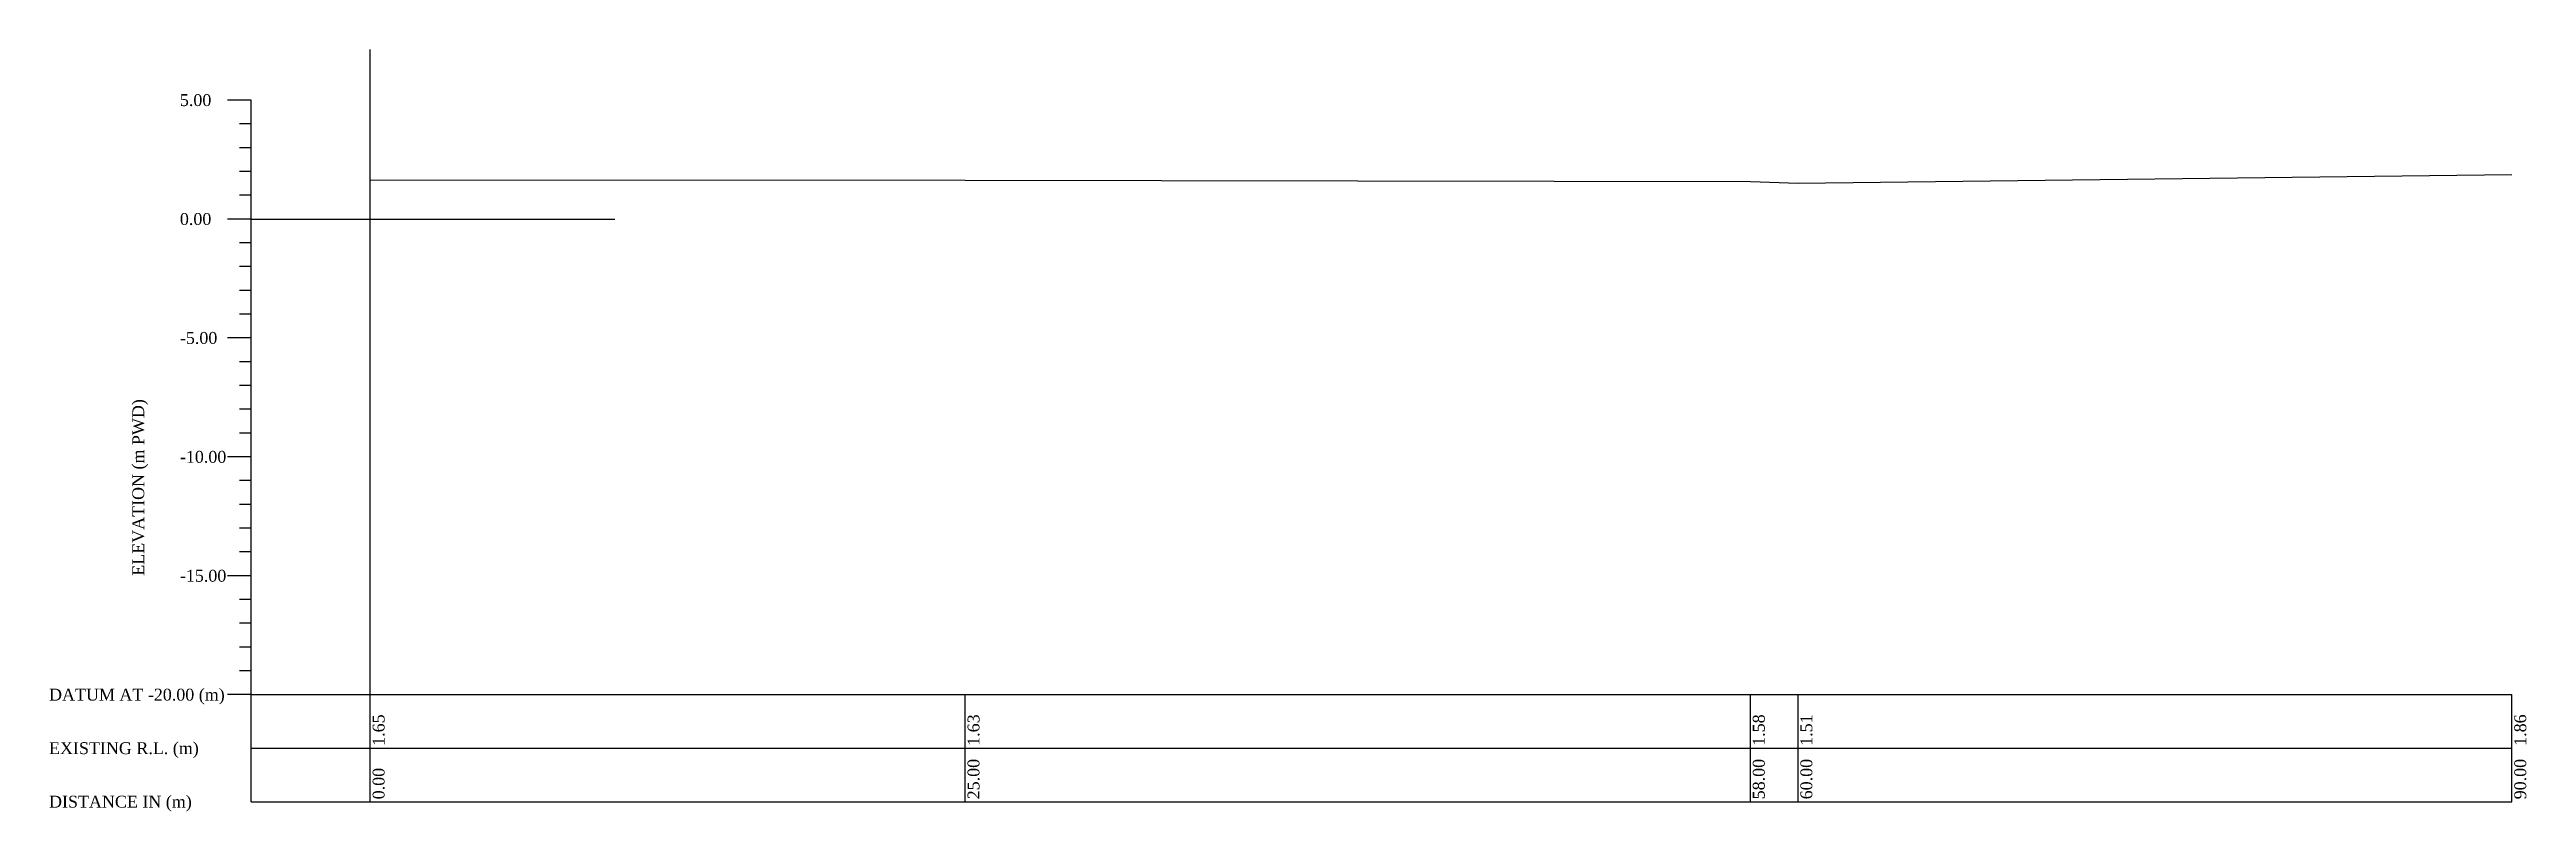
# Model space of a CAD drawing. Header units: metres. Extents: x -148477 to 168932, y -55673 to -2736.
# Drawn here: x 47173.7 to 47277.8, y -25178.8 to -25146.8 of the extents above; entities that cross this region are included whole.
import ezdxf

# ---------------------------------------------------------------- set-up
doc = ezdxf.new("R2010")
doc.units = ezdxf.units.M
doc.styles.add('liza', font='times.ttf', dxfattribs={"height": 2})

msp = doc.modelspace()

# ---------------------------------------------------------------- texts
at = {"color": 6, "linetype": 'Continuous', "lineweight": -3, "ltscale": 0.5, "char_height": 0.5, "attachment_point": 1, "style": 'liza'}
for s, insert, width in [('5.00', (47179.1677, -25148.6561), 2), ('0.00', (47179.1677, -25153.6561), 2), ('-5.00', (47179.1677, -25158.6561), 2), ('-10.00', (47179.1677, -25163.6561), 2), ('-15.00', (47179.1677, -25168.6561), 2), ('DATUM AT -20.00 (m)', (47173.6677, -25173.6561), 7.5), ('EXISTING R.L. (m)', (47173.6677, -25175.9061), 7.5), ('DISTANCE IN (m)', (47173.6677, -25178.1561), 7.5)]:
    msp.add_mtext(s, dxfattribs=dict(at, insert=insert, width=width))
at = {"color": 6, "linetype": 'Continuous', "lineweight": -3, "ltscale": 0.5, "char_height": 0.5, "attachment_point": 1, "rotation": 90, "style": 'liza'}
for s, insert, width in [('ELEVATION (m PWD)', (47177.1677, -25168.9061), 10), ('1.65', (47187.2677, -25176.0561), 2.15), ('1.63', (47212.2677, -25176.0561), 2.15), ('1.58', (47245.2677, -25176.0561), 2.15), ('1.51', (47247.2677, -25176.0561), 2.15), ('1.86', (47277.2677, -25176.0561), 2.15), ('0.00', (47187.2677, -25178.3061), 2.15), ('25.00', (47212.2677, -25178.3061), 2.15), ('58.00', (47245.2677, -25178.3061), 2.15), ('60.00', (47247.2677, -25178.3061), 2.15), ('90.00', (47277.2677, -25178.3061), 2.15)]:
    msp.add_mtext(s, dxfattribs=dict(at, insert=insert, width=width))

# ---------------------------------------------------------------- linework, layer by layer
at = {"color": 6, "linetype": 'Continuous', "lineweight": -3, "ltscale": 0.5}
for p, q in [((47187.1677, -25173.9061), (47187.1677, -25146.7787)), ((47182.1677, -25148.9061), (47181.1677, -25148.9061)), ((47182.1677, -25178.4061), (47182.1677, -25148.9061)), ((47182.1677, -25149.9061), (47181.6677, -25149.9061)), ((47182.1677, -25150.9061), (47181.6677, -25150.9061)), ((47182.1677, -25151.9061), (47181.6677, -25151.9061)), ((47182.1677, -25152.9061), (47181.6677, -25152.9061)), ((47182.1677, -25153.9061), (47181.1677, -25153.9061)), ((47182.1677, -25153.9061), (47197.4506, -25153.9061)), ((47182.1677, -25154.9061), (47181.6677, -25154.9061)), ((47182.1677, -25155.9061), (47181.6677, -25155.9061)), ((47182.1677, -25156.9061), (47181.6677, -25156.9061)), ((47182.1677, -25157.9061), (47181.6677, -25157.9061)), ((47182.1677, -25158.9061), (47181.1677, -25158.9061)), ((47182.1677, -25159.9061), (47181.6677, -25159.9061)), ((47182.1677, -25160.9061), (47181.6677, -25160.9061)), ((47182.1677, -25161.9061), (47181.6677, -25161.9061)), ((47182.1677, -25162.9061), (47181.6677, -25162.9061)), ((47182.1677, -25163.9061), (47181.1677, -25163.9061)), ((47182.1677, -25164.9061), (47181.6677, -25164.9061)), ((47182.1677, -25165.9061), (47181.6677, -25165.9061)), ((47182.1677, -25166.9061), (47181.6677, -25166.9061)), ((47182.1677, -25167.9061), (47181.6677, -25167.9061)), ((47182.1677, -25168.9061), (47181.1677, -25168.9061)), ((47182.1677, -25169.9061), (47181.6677, -25169.9061)), ((47182.1677, -25170.9061), (47181.6677, -25170.9061)), ((47182.1677, -25171.9061), (47181.6677, -25171.9061)), ((47182.1677, -25173.9061), (47181.1677, -25173.9061)), ((47182.1677, -25172.9061), (47181.6677, -25172.9061)), ((47182.1677, -25173.9061), (47277.1677, -25173.9061)), ((47187.1677, -25178.4061), (47187.1677, -25173.9061)), ((47212.1677, -25178.4061), (47212.1677, -25173.9061)), ((47245.1677, -25178.4061), (47245.1677, -25173.9061)), ((47247.1677, -25178.4061), (47247.1677, -25173.9061)), ((47277.1677, -25178.4061), (47277.1677, -25173.9061)), ((47182.1677, -25176.1561), (47277.1677, -25176.1561)), ((47182.1677, -25178.4061), (47277.1677, -25178.4061))]:
    msp.add_line(p, q, dxfattribs=at)
msp.add_lwpolyline([(47187.1677, -25152.2561), (47212.1677, -25152.2761), (47245.1677, -25152.3241), (47247.1677, -25152.3941), (47277.1677, -25152.0411)], dxfattribs=at)

msp.set_redraw_order([(e.dxf.handle, doc.entitydb.next_handle()) for e in msp.query("TEXT MTEXT ATTDEF DIMENSION ARC_DIMENSION")])  # texts and dimensions are drawn at this point

doc.saveas('drawing.dxf')
